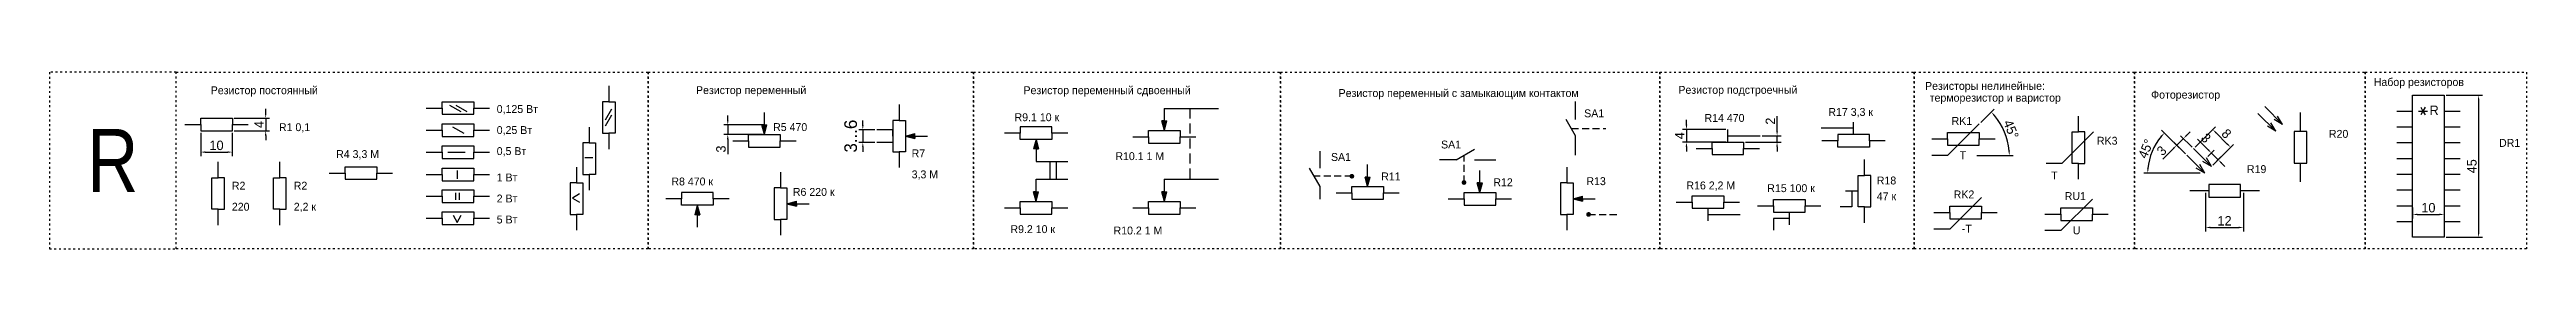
# Model space of a CAD drawing. Header units: millimetres. Extents: x 52 to 1332, y -528 to 1037.
# Drawn here: x 53 to 835, y 895 to 951 of the extents above; entities that cross this region are included whole.
import ezdxf
from ezdxf.enums import TextEntityAlignment as Align

# ---------------------------------------------------------------- set-up
doc = ezdxf.new("R2010")
doc.units = ezdxf.units.MM
doc.linetypes.add('ACAD_ISO03W100', pattern=[30, 12, -18])
doc.linetypes.add('HIDDEN2', pattern=[4.7625, 3.175, -1.5875])
doc.styles.add('RR08', font='rr.shx', dxfattribs={"width": 0.8})
doc.styles.get("Standard").update_dxf_attribs({"font": 'standarteskd.shx', "height": 3})
doc.dimstyles.new('ISO-25', dxfattribs={"dimtxt": 2, "dimasz": 1.5, "dimexe": 1.25, "dimexo": 0.625, "dimtad": 1, "dimtxsty": 'Standard', "dimcen": 2.5, "dimadec": 0, "dimazin": 0, "dimtfac": 1, "dimtmove": 0, "dimatfit": 3, "dimfxl": 1, "dimarcsym": 0})

msp = doc.modelspace()

# ---------------------------------------------------------------- texts
at = {"linetype": 'Continuous'}
for s, p in [('Резисторы нелинейные:', (645.432, 945.294)), ('Резистор подстроечный', (567.492, 944.049)), ('R17 3,3 к', (614.879, 937.039)), ('терморезистор и варистор', (646.898, 941.562)), ('Фоторезистор', (716.855, 942.527)), ('SA1', (537.717, 936.604)), ('R14 470', (575.741, 935.136)), ('RK1', (653.823, 934.181)), ('R20', (773.045, 930.099)), ('R10.1 1 M', (389.586, 923.035)), ('SA1', (457.715, 922.771)), ('SA1', (492.493, 926.723)), ('Т', (656.378, 923.326)), ('RK3', (699.742, 927.917)), ('R11', (473.572, 916.609)), ('R12', (509.019, 914.764)), ('R13', (538.42, 915.106)), ('R16 2,2 M', (570.019, 913.753)), ('R18', (630.18, 915.317)), ('T', (685.304, 916.905)), ('R19', (747.138, 918.923)), ('R15 100 к', (595.579, 912.885)), ('47 к', (630.18, 910.317)), ('RK2', (654.475, 910.898)), ('RU1', (689.563, 910.373)), ('R10.2 1 M', (389.008, 899.462)), ('-Т', (657.031, 900.043)), ('U', (692.118, 899.518))]:
    msp.add_text(s, height=2.5, dxfattribs=at).set_placement(p)
at = {"color": 7, "linetype": 'Continuous'}
for s, p in [('Набор резисторов', (787.205, 946.531)), ('DR1', (826.804, 927.235))]:
    msp.add_text(s, height=2.5, dxfattribs=at).set_placement(p)
for s, p in [('Резистор постоянный', (120.65, 944.889)), ('Резистор переменный', (274.489, 944.933)), ('Резистор переменный сдвоенный', (386.979, 944.898))]:
    msp.add_text(s, height=2.5).set_placement(p, align=Align.MIDDLE)
for s, p in [('0,125 Вт', (194.099, 937.972)), ('R1 0,1', (125.302, 932.207)), ('0,25 Вт', (194.099, 931.306)), ('R5 470', (281.442, 932.242)), ('R9.1 10 к', (357.728, 935.369)), ('R4 3,3 M', (143.364, 923.683)), ('0,5 Вт', (194.099, 924.639)), ('R7', (325.208, 923.92)), ('R2', (110.416, 913.671)), ('R2', (129.972, 913.671)), ('1 Вт', (194.099, 916.281)), ('R8 470 к', (249.293, 915.004)), ('3,3 M', (325.208, 917.254)), ('220', (110.416, 907.004)), ('2,2 к', (129.972, 907.004)), ('2 Вт', (194.099, 909.614)), ('R6 220 к', (287.677, 911.692)), ('5 Вт', (194.099, 902.947)), ('R9.2 10 к', (356.429, 899.898))]:
    msp.add_text(s, height=2.5).set_placement(p)
at = {"linetype": 'Continuous'}
msp.add_text('Резистор переменный с замыкающим контактом', height=2.5, dxfattribs=at).set_placement((498.053, 944), align=Align.MIDDLE)
at = {"color": 7, "linetype": 'Continuous', "lineweight": -3, "insert": (72.802, 922.905), "char_height": 20, "width": 40, "attachment_point": 5, "style": 'RR08'}
msp.add_mtext('{\\fArial|b0|i0|c0|p34;R}', dxfattribs=at)
at = {"insert": (305.966, 930.633), "char_height": 4, "attachment_point": 5, "rotation": 90}
msp.add_mtext('3...6', dxfattribs=at)
at = {"linetype": 'Continuous', "insert": (672.605, 932.78), "char_height": 3, "attachment_point": 5, "rotation": 292.5}
msp.add_mtext('45°', dxfattribs=at)

# ---------------------------------------------------------------- blocks, each defined once
blk = doc.blocks.new('rezistor')
for p, q in [((46.9, 169.84), (51.9, 169.84)), ((51.9, 169.84), (51.9, 171.84)), ((51.9, 171.84), (61.9, 171.84)), ((51.9, 169.84), (51.9, 167.84)), ((51.9, 167.84), (61.9, 167.84)), ((61.9, 171.84), (61.9, 169.84)), ((61.9, 169.84), (66.9, 169.84)), ((61.9, 167.84), (61.9, 169.84))]:
    blk.add_line(p, q)
blk = doc.blocks.new('*D2')
at = {"color": 0, "lineweight": -2, "transparency": 16777216}
for p, q in [((121.1, 937.81), (121.1, 939.31)), ((111.19, 936.31), (122.35, 936.31)), ((111.19, 932.31), (122.35, 932.31)), ((121.1, 936.31), (121.1, 932.31)), ((121.1, 930.81), (121.1, 929.31))]:
    blk.add_line(p, q, dxfattribs=at)
at = {"color": 0, "lineweight": -3, "transparency": 16777216}
for points in [[(120.85, 937.81), (121.35, 937.81), (121.1, 936.31)], [(120.85, 930.81), (121.35, 930.81), (121.1, 932.31)]]:
    blk.add_solid(points, dxfattribs=at)
at = {"layer": 'Defpoints', "color": 0, "lineweight": -3, "transparency": 16777216}
for p in [(110.56, 936.31), (110.56, 932.31), (121.1, 932.31)]:
    blk.add_point(p, dxfattribs=at)
at = {"color": 0, "transparency": 16777216, "insert": (118.97, 934.31), "char_height": 3, "attachment_point": 5, "rotation": 90}
blk.add_mtext('4', dxfattribs=at)
blk = doc.blocks.new('*D3')
at = {"color": 0, "lineweight": -2, "transparency": 16777216}
for p, q in [((100.56, 931.68), (100.56, 924.32)), ((110.56, 931.68), (110.56, 924.32)), ((102.06, 925.57), (109.06, 925.57))]:
    blk.add_line(p, q, dxfattribs=at)
at = {"color": 0, "lineweight": -3, "transparency": 16777216}
for points in [[(102.06, 925.82), (102.06, 925.32), (100.56, 925.57)], [(109.06, 925.82), (109.06, 925.32), (110.56, 925.57)]]:
    blk.add_solid(points, dxfattribs=at)
at = {"layer": 'Defpoints', "color": 0, "lineweight": -3, "transparency": 16777216}
for p in [(100.56, 932.31), (110.56, 932.31), (110.56, 925.57)]:
    blk.add_point(p, dxfattribs=at)
at = {"color": 0, "transparency": 16777216, "insert": (105.56, 927.69), "char_height": 3, "attachment_point": 5}
blk.add_mtext('10', dxfattribs=at)
blk = doc.blocks.new('*D5')
at = {"color": 0, "lineweight": -2, "transparency": 16777216}
for p, q in [((278.06, 934.16), (265.86, 934.16)), ((267.11, 935.66), (267.11, 937.16)), ((267.11, 934.16), (267.11, 931.16)), ((278.06, 931.16), (265.86, 931.16)), ((267.11, 929.66), (267.11, 924.91))]:
    blk.add_line(p, q, dxfattribs=at)
at = {"color": 0, "lineweight": -3, "transparency": 16777216}
for points in [[(266.86, 935.66), (267.36, 935.66), (267.11, 934.16)], [(266.86, 929.66), (267.36, 929.66), (267.11, 931.16)]]:
    blk.add_solid(points, dxfattribs=at)
at = {"layer": 'Defpoints', "color": 0, "lineweight": -3, "transparency": 16777216}
for p in [(278.69, 934.16), (267.11, 931.16), (278.69, 931.16)]:
    blk.add_point(p, dxfattribs=at)
at = {"color": 0, "transparency": 16777216, "insert": (264.98, 926.53), "char_height": 3, "attachment_point": 5, "rotation": 90}
blk.add_mtext('3', dxfattribs=at)
blk = doc.blocks.new('*D6')
at = {"color": 0, "linetype": 'Continuous', "lineweight": -2, "transparency": 16777216}
for p, q in [((582.49, 932.76), (568.79, 932.76)), ((570.04, 934.26), (570.04, 935.76)), ((570.04, 932.76), (570.04, 928.76)), ((582.49, 928.76), (568.79, 928.76)), ((570.04, 927.26), (570.04, 925.76))]:
    blk.add_line(p, q, dxfattribs=at)
at = {"color": 0, "linetype": 'Continuous', "lineweight": -3, "transparency": 16777216}
for points in [[(569.79, 934.26), (570.29, 934.26), (570.04, 932.76)], [(569.79, 927.26), (570.29, 927.26), (570.04, 928.76)]]:
    blk.add_solid(points, dxfattribs=at)
at = {"layer": 'Defpoints', "color": 0, "linetype": 'Continuous', "lineweight": -3, "transparency": 16777216}
for p in [(583.11, 932.76), (570.04, 928.76), (583.11, 928.76)]:
    blk.add_point(p, dxfattribs=at)
at = {"color": 0, "linetype": 'Continuous', "transparency": 16777216, "insert": (567.91, 930.76), "char_height": 3, "attachment_point": 5, "rotation": 90}
blk.add_mtext('4', dxfattribs=at)
blk = doc.blocks.new('*D7')
at = {"color": 0, "linetype": 'Continuous', "lineweight": -2, "transparency": 16777216}
for p, q in [((598.67, 932.26), (598.67, 937.01)), ((588.74, 928.76), (599.92, 928.76)), ((593.99, 930.76), (599.92, 930.76)), ((598.67, 928.76), (598.67, 930.76)), ((598.67, 927.26), (598.67, 925.76))]:
    blk.add_line(p, q, dxfattribs=at)
at = {"color": 0, "linetype": 'Continuous', "lineweight": -3, "transparency": 16777216}
for points in [[(598.42, 932.26), (598.92, 932.26), (598.67, 930.76)], [(598.42, 927.26), (598.92, 927.26), (598.67, 928.76)]]:
    blk.add_solid(points, dxfattribs=at)
at = {"layer": 'Defpoints', "color": 0, "linetype": 'Continuous', "lineweight": -3, "transparency": 16777216}
for p in [(588.11, 928.76), (593.37, 930.76), (598.67, 930.76)]:
    blk.add_point(p, dxfattribs=at)
at = {"color": 0, "linetype": 'Continuous', "transparency": 16777216, "insert": (596.55, 935.38), "char_height": 3, "attachment_point": 5, "rotation": 90}
blk.add_mtext('2', dxfattribs=at)
blk = doc.blocks.new('Strelka')
h = blk.add_hatch(color=256)
h.paths.add_polyline_path([(233.47, 172.7), (234.27, 175.7), (233.47, 175.7)])
h.paths.add_polyline_path([(233.47, 175.7), (232.66, 175.7), (233.47, 172.7)])
for p, q in [((233.47, 175.7), (232.66, 175.7)), ((233.47, 172.7), (232.66, 175.7)), ((233.47, 175.7), (233.47, 179.7)), ((233.47, 175.7), (234.27, 175.7)), ((233.47, 172.7), (233.47, 175.7)), ((233.47, 172.7), (234.27, 175.7))]:
    blk.add_line(p, q)
blk = doc.blocks.new('rezistor peremennyj')
for name, p in [('Strelka', (26.79, 613.29)), ('rezistor', (203.35, 614.14))]:
    blk.add_blockref(name, p)
blk = doc.blocks.new('rezistor podstroechnyj')
at = {"linetype": 'Continuous'}
for p, q in [((587.96, 785.58), (587.96, 787.58)), ((587.96, 785.58), (598.22, 785.58)), ((587.96, 783.58), (587.96, 785.58))]:
    blk.add_line(p, q, dxfattribs=at)
blk.add_blockref('rezistor', (531.06, 611.74))
blk = doc.blocks.new('rezistor 0_125')
for p, q in [((160.78, 795.3), (164.3, 793.27)), ((162.7, 795.3), (166.21, 793.27))]:
    blk.add_line(p, q)
blk.add_blockref('rezistor', (106.51, 624.53))
blk = doc.blocks.new('rezistor 0_25')
blk.add_line((161.73, 788.38), (165.24, 786.35))
blk.add_blockref('rezistor', (106.51, 617.53))
blk = doc.blocks.new('rezistor 0_5')
blk.add_line((160.23, 780.33), (165.74, 780.33))
blk.add_blockref('rezistor', (106.51, 610.49))
blk = doc.blocks.new('rezistor 1')
blk.add_line((163.14, 774.52), (163.14, 771.93))
blk.add_blockref('rezistor', (106.51, 603.48))
blk = doc.blocks.new('rezistor 2')
for p, q in [((162.67, 767.52), (162.67, 765.24)), ((163.85, 767.52), (163.85, 765.24))]:
    blk.add_line(p, q)
blk.add_blockref('rezistor', (106.51, 596.6))
blk = doc.blocks.new('rezistor 5')
for p, q in [((161.89, 760.36), (163.19, 758.12)), ((163.19, 758.12), (164.48, 760.36))]:
    blk.add_line(p, q)
blk.add_blockref('rezistor', (106.51, 589.59))
blk = doc.blocks.new('rezistor peremennyj 2')
for p, q in [((300.81, 787.46), (295.81, 787.46)), ((300.81, 783.46), (295.81, 783.46)), ((300.81, 785.46), (300.81, 787.46))]:
    blk.add_line(p, q)
at = {"rotation": 270}
for name, p in [('rezistor', (132.97, 842.36)), ('Strelka', (132.12, 1018.92))]:
    blk.add_blockref(name, p, dxfattribs=at)
blk = doc.blocks.new('rez peremennyj sdvoennyj')
for p, q in [((346.09, 777.4), (356.09, 777.4)), ((350.47, 777.4), (350.47, 771.77)), ((352.46, 777.4), (352.46, 771.77)), ((346.09, 771.77), (356.09, 771.77))]:
    blk.add_line(p, q)
at = {"rotation": 180}
for name, p in [('rezistor', (402.99, 956.24)), ('Strelka', (579.55, 957.09))]:
    blk.add_blockref(name, p, dxfattribs=at)
for name, p in [('Strelka', (112.62, 592.08)), ('rezistor', (289.19, 592.93))]:
    blk.add_blockref(name, p)
blk = doc.blocks.new('rez peremennyj sdvoennyj 2')
for p, q in [((386.62, 794.24), (403.76, 794.24)), ((386.62, 771.77), (403.76, 771.77))]:
    blk.add_line(p, q)
at = {"linetype": 'HIDDEN2'}
blk.add_line((394.67, 794.24), (394.67, 771.77), dxfattribs=at)
for name, p in [('Strelka', (153.16, 614.55)), ('rezistor', (329.72, 615.4)), ('Strelka', (153.16, 592.08)), ('rezistor', (329.72, 592.93))]:
    blk.add_blockref(name, p)
blk = doc.blocks.new('rez per s zam kontaktom')
at = {"linetype": 'Continuous'}
for p, q in [((435.9, 769.44), (432.51, 775.32)), ((435.9, 775.32), (435.9, 780.67)), ((435.9, 765.44), (435.9, 769.44))]:
    blk.add_line(p, q, dxfattribs=at)
at = {"linetype": 'HIDDEN2', "ltscale": 0.7}
blk.add_line((445.87, 772.75), (433.99, 772.75), dxfattribs=at)
at = {"linetype": 'Continuous', "const_width": 0.75}
blk.add_lwpolyline([(445.5, 772.75, 1), (446.25, 772.75, 1)], format="xyb", close=True, dxfattribs=at)
for name, p in [('Strelka', (217.4, 596.75)), ('rezistor', (393.97, 597.6))]:
    blk.add_blockref(name, p)
blk = doc.blocks.new('rez per s zam kontaktom 2')
at = {"linetype": 'Continuous'}
for p, q in [((496.13, 777.99), (490.91, 777.99)), ((496.13, 777.99), (501.93, 781.34)), ((501.93, 777.99), (508.73, 777.99))]:
    blk.add_line(p, q, dxfattribs=at)
at = {"linetype": 'HIDDEN2', "ltscale": 0.7}
blk.add_line((498.63, 770.76), (498.63, 779.43), dxfattribs=at)
at = {"linetype": 'Continuous', "const_width": 0.75}
blk.add_lwpolyline([(498.25, 770.76, 1), (499, 770.76, 1)], format="xyb", close=True, dxfattribs=at)
for name, p in [('rezistor', (446.73, 595.76)), ('Strelka', (270.16, 594.9))]:
    blk.add_blockref(name, p)
blk = doc.blocks.new('rez per s zam kontaktom 3')
at = {"linetype": 'Continuous'}
for p, q in [((546.62, 785.54), (543.62, 790.73)), ((546.62, 790.73), (546.62, 796.4)), ((546.62, 779.43), (546.62, 785.54))]:
    blk.add_line(p, q, dxfattribs=at)
at = {"linetype": 'HIDDEN2', "ltscale": 0.7}
for p, q in [((545.3, 787.83), (556.13, 787.83)), ((550.7, 760.63), (560.54, 760.63))]:
    blk.add_line(p, q, dxfattribs=at)
at = {"linetype": 'Continuous', "const_width": 0.75}
blk.add_lwpolyline([(550.32, 760.63, 1), (551.07, 760.63, 1)], format="xyb", close=True, dxfattribs=at)
at = {"rotation": 270}
for name, p in [('rezistor', (373.98, 822.53)), ('Strelka', (373.12, 999.09))]:
    blk.add_blockref(name, p, dxfattribs=at)
blk = doc.blocks.new('rezistor podstroechnyj 2')
at = {"linetype": 'Continuous'}
for p, q in [((602.38, 759.33), (602.38, 755.62)), ((607.38, 759.33), (602.38, 759.33)), ((607.38, 761.33), (607.38, 759.33)), ((607.38, 759.33), (607.38, 757.33))]:
    blk.add_line(p, q, dxfattribs=at)
blk.add_blockref('rezistor', (550.48, 593.49))
at = {"xscale": -1, "rotation": 180}
blk.add_blockref('rezistor', (550.48, 933.17), dxfattribs=at)
blk = doc.blocks.new('терморезистор')
at = {"linetype": 'Continuous'}
for q in [(94.98, 732.29), (79.98, 722.29)]:
    blk.add_line((84.98, 722.29), q, dxfattribs=at)
blk.add_blockref('rezistor', (33.08, 557.71))
blk = doc.blocks.new('termorezistor')
at = {"linetype": 'Continuous'}
for q in [(168.64, 727.18), (153.69, 717.18)]:
    blk.add_line((158.64, 717.18), q, dxfattribs=at)
at = {"extrusion": (0, 0, -1), "zscale": -1, "rotation": 90}
blk.add_blockref('rezistor', (5.95, 665.28), dxfattribs=at)
blk = doc.blocks.new('*D98')
at = {"color": 0, "linetype": 'Continuous', "lineweight": -2, "transparency": 16777216}
for p, q in [((734.07, 912.63), (734.07, 900.43)), ((746.07, 912.63), (746.07, 900.43)), ((735.57, 901.68), (744.57, 901.68))]:
    blk.add_line(p, q, dxfattribs=at)
at = {"color": 0, "linetype": 'Continuous', "lineweight": -3, "transparency": 16777216}
for points in [[(735.57, 901.93), (735.57, 901.43), (734.07, 901.68)], [(744.57, 901.93), (744.57, 901.43), (746.07, 901.68)]]:
    blk.add_solid(points, dxfattribs=at)
at = {"layer": 'Defpoints', "color": 0, "linetype": 'Continuous', "lineweight": -3, "transparency": 16777216}
for p in [(734.07, 913.26), (746.07, 913.26), (746.07, 901.68)]:
    blk.add_point(p, dxfattribs=at)
at = {"color": 0, "linetype": 'Continuous', "transparency": 16777216, "insert": (740.07, 903.8), "char_height": 3, "attachment_point": 5}
blk.add_mtext('12', dxfattribs=at)
blk = doc.blocks.new('*D99')
at = {"color": 0, "linetype": 'Continuous', "lineweight": -2, "transparency": 16777216}
for p, q in [((728.13, 930.95), (729.2, 932.01)), ((723.89, 926.71), (720.53, 923.35)), ((727.72, 925), (724.07, 928.65)), ((727.07, 929.89), (724.95, 927.77)), ((729.84, 927.12), (726.19, 930.77))]:
    blk.add_line(p, q, dxfattribs=at)
at = {"color": 0, "linetype": 'Continuous', "lineweight": -3, "transparency": 16777216}
for points in [[(723.72, 926.88), (724.07, 926.53), (724.95, 927.77)], [(727.96, 931.12), (728.31, 930.77), (727.07, 929.89)]]:
    blk.add_solid(points, dxfattribs=at)
at = {"layer": 'Defpoints', "color": 0, "linetype": 'Continuous', "lineweight": -3, "transparency": 16777216}
for p in [(724.95, 927.77), (728.16, 924.55), (730.29, 926.68)]:
    blk.add_point(p, dxfattribs=at)
at = {"color": 0, "linetype": 'Continuous', "transparency": 16777216, "insert": (720.18, 926), "char_height": 3, "attachment_point": 5, "rotation": 45}
blk.add_mtext('3', dxfattribs=at)
blk = doc.blocks.new('*D100')
at = {"color": 0, "linetype": 'Continuous', "lineweight": -2, "transparency": 16777216}
for p, q in [((734.88, 926.32), (731.52, 929.68)), ((734.83, 924.15), (736.82, 926.14)), ((738.06, 923.14), (735.94, 925.26)), ((736.38, 921.46), (738.94, 924.02)), ((739.12, 922.08), (740.18, 921.02))]:
    blk.add_line(p, q, dxfattribs=at)
at = {"color": 0, "linetype": 'Continuous', "lineweight": -3, "transparency": 16777216}
for points in [[(735.06, 926.5), (734.7, 926.14), (735.94, 925.26)], [(739.3, 922.25), (738.94, 921.9), (738.06, 923.14)]]:
    blk.add_solid(points, dxfattribs=at)
at = {"layer": 'Defpoints', "color": 0, "linetype": 'Continuous', "lineweight": -3, "transparency": 16777216}
for p in [(734.39, 923.71), (735.94, 925.26), (735.94, 921.02)]:
    blk.add_point(p, dxfattribs=at)
at = {"color": 0, "linetype": 'Continuous', "transparency": 16777216, "insert": (734.17, 930.03), "char_height": 3, "attachment_point": 5, "rotation": 315}
blk.add_mtext('3', dxfattribs=at)
blk = doc.blocks.new('*D101')
at = {"color": 0, "linetype": 'Continuous', "lineweight": -2, "transparency": 16777216}
for p, q in [((730.73, 927.12), (737.22, 933.61)), ((740.93, 928.13), (737.4, 931.67)), ((736.38, 921.46), (742.88, 927.96))]:
    blk.add_line(p, q, dxfattribs=at)
at = {"color": 0, "linetype": 'Continuous', "lineweight": -3, "transparency": 16777216}
for points in [[(737.57, 931.84), (737.22, 931.49), (736.34, 932.73)], [(741.11, 928.31), (740.76, 927.96), (741.99, 927.07)]]:
    blk.add_solid(points, dxfattribs=at)
at = {"layer": 'Defpoints', "color": 0, "linetype": 'Continuous', "lineweight": -3, "transparency": 16777216}
for p in [(736.34, 932.73), (730.29, 926.68), (735.94, 921.02)]:
    blk.add_point(p, dxfattribs=at)
at = {"color": 0, "linetype": 'Continuous', "transparency": 16777216, "insert": (740.67, 931.4), "char_height": 3, "attachment_point": 5, "rotation": 315}
blk.add_mtext('8', dxfattribs=at)
blk = doc.blocks.new('*D102')
at = {"color": 0, "linetype": 'Continuous', "lineweight": -2, "transparency": 16777216}
for p, q in [((727.72, 925), (720.19, 932.53)), ((732.35, 918.9), (714.54, 918.9))]:
    blk.add_line(p, q, dxfattribs=at)
blk.add_arc((733.82, 918.9), 18.03, 139.76846, 175.23154, dxfattribs=at)
at = {"color": 0, "linetype": 'Continuous', "lineweight": -3, "transparency": 16777216}
for points in [[(719.87, 930.71), (720.24, 930.37), (721.07, 931.65)], [(716.1, 920.39), (715.6, 920.41), (715.79, 918.9)]]:
    blk.add_solid(points, dxfattribs=at)
at = {"layer": 'Defpoints', "color": 0, "linetype": 'Continuous', "lineweight": -3, "transparency": 16777216}
for p in [(718.21, 927.91), (728.16, 924.55), (732.97, 918.9), (733.82, 918.9), (733.82, 918.9)]:
    blk.add_point(p, dxfattribs=at)
at = {"color": 0, "linetype": 'Continuous', "transparency": 16777216, "insert": (715.2, 926.61), "char_height": 3, "attachment_point": 5, "rotation": 67.5}
blk.add_mtext('45°', dxfattribs=at)
blk = doc.blocks.new('DR1')
at = {"color": 7, "linetype": 'Continuous'}
for p, q in [((91.89, 290.69), (92.59, 289.48)), ((93.29, 290.69), (92.59, 289.48)), ((84.31, 289.48), (89.31, 289.48)), ((84.31, 284.48), (89.31, 284.48)), ((91.19, 289.48), (92.59, 289.48)), ((92.59, 289.48), (91.89, 288.27)), ((92.59, 289.48), (93.99, 289.48)), ((92.59, 289.48), (93.29, 288.27)), ((99.31, 289.48), (104.31, 289.48)), ((99.31, 284.48), (104.31, 284.48)), ((84.31, 279.48), (89.31, 279.48)), ((84.31, 274.48), (89.31, 274.48)), ((99.31, 279.48), (104.31, 279.48)), ((99.31, 274.48), (104.31, 274.48)), ((84.31, 269.48), (89.31, 269.48)), ((99.31, 269.48), (104.31, 269.48)), ((84.31, 264.48), (89.31, 264.48)), ((84.31, 259.48), (89.31, 259.48)), ((99.31, 264.48), (104.31, 264.48)), ((99.31, 259.48), (104.31, 259.48)), ((84.31, 254.48), (89.31, 254.48)), ((99.31, 254.48), (104.31, 254.48))]:
    blk.add_line(p, q, dxfattribs=at)
blk.add_lwpolyline([(99.31, 288.48), (99.31, 249.48), (89.31, 249.48), (89.31, 294.48), (99.31, 294.48), (99.31, 288.48)], dxfattribs=at)
blk.add_text('R', height=3, dxfattribs=at).set_placement((94.68, 288.22))
blk = doc.blocks.new('*D312')
at = {"color": 0, "linetype": 'Continuous', "lineweight": -2, "transparency": 16777216}
for p, q in [((810.1, 943.58), (821.59, 943.58)), ((820.34, 942.08), (820.34, 900.08)), ((810.1, 898.58), (821.59, 898.58))]:
    blk.add_line(p, q, dxfattribs=at)
at = {"color": 0, "linetype": 'Continuous', "lineweight": -3, "transparency": 16777216}
for points in [[(820.09, 942.08), (820.59, 942.08), (820.34, 943.58)], [(820.09, 900.08), (820.59, 900.08), (820.34, 898.58)]]:
    blk.add_solid(points, dxfattribs=at)
at = {"layer": 'Defpoints', "color": 0, "linetype": 'Continuous', "lineweight": -3, "transparency": 16777216}
for p in [(809.48, 943.58), (809.48, 898.58), (820.34, 898.58)]:
    blk.add_point(p, dxfattribs=at)
at = {"color": 0, "linetype": 'Continuous', "transparency": 16777216, "insert": (818.22, 921.08), "char_height": 3, "attachment_point": 5, "rotation": 90}
blk.add_mtext('45', dxfattribs=at)
blk = doc.blocks.new('*D313')
at = {"color": 0, "linetype": 'Continuous', "lineweight": -2, "transparency": 16777216}
for p, q in [((799.48, 907.96), (799.48, 904.56)), ((809.48, 907.96), (809.48, 904.56)), ((800.98, 905.81), (807.98, 905.81))]:
    blk.add_line(p, q, dxfattribs=at)
at = {"color": 0, "linetype": 'Continuous', "lineweight": -3, "transparency": 16777216}
for points in [[(800.98, 906.06), (800.98, 905.56), (799.48, 905.81)], [(807.98, 906.06), (807.98, 905.56), (809.48, 905.81)]]:
    blk.add_solid(points, dxfattribs=at)
at = {"layer": 'Defpoints', "color": 0, "linetype": 'Continuous', "lineweight": -3, "transparency": 16777216}
for p in [(799.48, 908.58), (809.48, 908.58), (809.48, 905.81)]:
    blk.add_point(p, dxfattribs=at)
at = {"color": 0, "linetype": 'Continuous', "transparency": 16777216, "insert": (804.48, 907.93), "char_height": 3, "attachment_point": 5}
blk.add_mtext('10', dxfattribs=at)

# ---------------------------------------------------------------- dimensions: what is measured, and where the dimension line sits
dim = msp.add_linear_dim(base=(121.098, 932.307), p1=(110.564, 936.307), p2=(110.564, 932.307), angle=90, dimstyle='ISO-25', override={"dimasz": 1.5})
dim.commit()
dim.dimension.update_dxf_attribs({"geometry": '*D2', "text_midpoint": (118.973, 934.307)})
at = {"color": 7, "linetype": 'Continuous'}
dim = msp.add_linear_dim(base=(820.34, 898.58), p1=(809.48, 943.58), p2=(809.48, 898.58), angle=90, dimstyle='ISO-25', dxfattribs=at)
dim.commit()
dim.dimension.update_dxf_attribs({"geometry": '*D312', "text_midpoint": (818.215, 921.08)})
dim = msp.add_linear_dim(base=(110.564, 925.568), p1=(100.564, 932.307), p2=(110.564, 932.307), dimstyle='ISO-25', override={"dimasz": 1.5})
dim.commit()
dim.dimension.update_dxf_attribs({"geometry": '*D3', "text_midpoint": (105.564, 927.693)})
dim = msp.add_linear_dim(base=(267.11, 931.157), p1=(278.685, 934.157), p2=(278.685, 931.157), angle=90, dimstyle='ISO-25')
dim.commit()
dim.dimension.update_dxf_attribs({"geometry": '*D5', "text_midpoint": (264.985, 926.532)})
at = {"linetype": 'Continuous'}
for base, p1, p2, angle, picture, middle in [((570.036, 928.756), (583.111, 932.756), (583.111, 928.756), 90, '*D6', (567.911, 930.756)), ((598.674, 930.756), (588.111, 928.756), (593.37, 930.756), 90, '*D7', (596.549, 935.381)), ((724.953, 927.766), (730.285, 926.676), (728.164, 924.555), 45, '*D99', (720.18, 925.998)), ((736.337, 932.728), (735.942, 921.019), (730.285, 926.676), 315, '*D101', (740.668, 931.402)), ((735.939, 925.259), (735.942, 921.019), (734.389, 923.709), 315, '*D100', (734.172, 930.032))]:
    dim = msp.add_linear_dim(base=base, p1=p1, p2=p2, angle=angle, dimstyle='ISO-25', dxfattribs=at)
    dim.commit()
    dim.dimension.update_dxf_attribs({"geometry": picture, "text_midpoint": middle})
dim = msp.add_angular_dim_2l(base=(718.208, 927.912), line1=((733.821, 918.898), (732.971, 918.898)), line2=((733.821, 918.898), (728.164, 924.555)), dimstyle='ISO-25', dxfattribs=at)
dim.commit()
dim.dimension.update_dxf_attribs({"geometry": '*D102', "text_midpoint": (715.201, 926.61)})
dim = msp.add_linear_dim(base=(746.073, 901.679), p1=(734.073, 913.258), p2=(746.073, 913.258), dimstyle='ISO-25', dxfattribs=at)
dim.commit()
dim.dimension.update_dxf_attribs({"geometry": '*D98', "text_midpoint": (740.073, 903.804)})
at = {"color": 7, "linetype": 'Continuous'}
dim = msp.add_linear_dim(base=(809.48, 905.805), p1=(799.48, 908.58), p2=(809.48, 908.58), dimstyle='ISO-25', dxfattribs=at)
dim.commit()
dim.dimension.update_dxf_attribs({"geometry": '*D313', "text_midpoint": (804.48, 907.93)})

# ---------------------------------------------------------------- linework, layer by layer
at = {"linetype": 'Continuous'}
for p, q in [((758.398, 934.32), (752.741, 939.977)), ((663.002, 934.919), (667.225, 939.141)), ((756.277, 932.198), (750.62, 937.855)), ((756.277, 932.198), (753.587, 933.751)), ((756.277, 932.198), (754.724, 934.888)), ((758.398, 934.32), (755.708, 935.873)), ((758.398, 934.32), (756.845, 937.009)), ((766.016, 932.097), (762.016, 932.097)), ((762.016, 932.097), (762.016, 922.097)), ((764.016, 932.097), (764.016, 938.097)), ((766.016, 927.097), (766.016, 932.097)), ((661.745, 924.477), (673.299, 924.477)), ((733.821, 918.898), (728.164, 924.555)), ((735.942, 921.019), (730.285, 926.676)), ((735.942, 921.019), (734.389, 923.709)), ((766.016, 922.097), (766.016, 927.097)), ((733.821, 918.898), (731.131, 920.451)), ((733.821, 918.898), (732.268, 921.588)), ((735.942, 921.019), (733.253, 922.572)), ((762.016, 922.097), (766.016, 922.097)), ((764.016, 916.097), (764.016, 922.097)), ((735.073, 913.258), (729.073, 913.258)), ((735.073, 915.258), (735.073, 911.258)), ((740.073, 915.258), (735.073, 915.258)), ((735.073, 911.258), (745.073, 911.258)), ((745.073, 915.258), (740.073, 915.258)), ((745.073, 911.258), (745.073, 915.258)), ((751.073, 913.258), (745.073, 913.258))]:
    msp.add_line(p, q, dxfattribs=at)
for p, q in [((313.62, 932.633), (308.536, 932.633)), ((309.786, 934.133), (309.786, 935.633)), ((309.786, 932.633), (309.786, 928.633)), ((273.685, 931.157), (278.685, 931.157)), ((313.62, 928.633), (308.536, 928.633)), ((309.786, 927.133), (309.786, 925.633))]:
    msp.add_line(p, q)
at = {"linetype": 'ACAD_ISO03W100', "ltscale": 0.05}
for points in [[(92.802, 950.901), (52.802, 950.901), (52.802, 894.91), (92.802, 894.91)], [(92.802, 950.901), (241.964, 950.901), (241.964, 894.91), (92.802, 894.91)], [(241.964, 950.901), (344.798, 950.901), (344.798, 894.91), (241.964, 894.91)], [(344.798, 950.901), (441.778, 950.901), (441.778, 894.91), (344.798, 894.91)], [(441.778, 950.901), (561.626, 950.901), (561.626, 894.91), (441.778, 894.91)], [(561.626, 950.901), (641.95, 950.901), (641.95, 894.91), (561.626, 894.91)], [(641.95, 950.901), (711.635, 950.901), (711.635, 894.91), (641.95, 894.91)], [(711.635, 950.901), (784.533, 950.901), (784.533, 894.91), (711.635, 894.91)]]:
    msp.add_lwpolyline(points, close=True, dxfattribs=at)
at = {"color": 7, "linetype": 'ACAD_ISO03W100', "ltscale": 0.05}
msp.add_lwpolyline([(784.533, 950.901), (835.462, 950.901), (835.462, 894.91), (784.533, 894.91)], close=True, dxfattribs=at)
at = {"linetype": 'Continuous'}
msp.add_arc((652.56, 924.477), 19.488, 4.411116, 40.588884, dxfattribs=at)
for points in [[(309.536, 934.133), (310.036, 934.133), (309.786, 932.633)], [(309.536, 927.133), (310.036, 927.133), (309.786, 928.633)]]:
    msp.add_solid(points)
for points in [[(667.176, 936.986), (667.543, 937.326), (666.341, 938.257)], [(672.241, 925.985), (671.741, 925.966), (672.049, 924.477)]]:
    msp.add_solid(points, dxfattribs=at)

# ---------------------------------------------------------------- block references
for name, p in [('rezistor 0_125', (18.434, 145.176)), ('rezistor peremennyj 2', (18.434, 145.176)), ('rez peremennyj sdvoennyj 2', (18.434, 145.176)), ('rez per s zam kontaktom 3', (-11.597, 145.176)), ('rezistor 0_25', (18.434, 145.176)), ('rezistor peremennyj', (18.434, 145.176)), ('rez peremennyj sdvoennyj', (18.434, 145.176)), ('rezistor podstroechnyj', (-4.851, 145.176)), ('терморезистор', (567.582, 202.185)), ('termorezistor', (530.003, 204.792)), ('rezistor 0_5', (18.434, 145.176)), ('rez per s zam kontaktom', (18.434, 145.176)), ('rez per s zam kontaktom 2', (1.122, 145.176)), ('rezistor 1', (18.434, 145.176)), ('rezistor 2', (18.434, 145.176)), ('rezistor podstroechnyj 2', (-4.851, 145.176)), ('терморезистор', (568.235, 178.902)), ('терморезистор', (603.322, 178.377)), ('rezistor 5', (18.434, 145.176))]:
    msp.add_blockref(name, p, dxfattribs=at)
for name, p, rotation in [('rezistor 0_125', (-564.88, 1099.952), 270), ('rezistor 1', (-550.006, 1086.916), 270), ('rezistor 5', (-540.096, 1074.192), 270), ('rezistor peremennyj', (-500.209, 1169.452), 270), ('rezistor peremennyj', (517.75, 1694.712), 180)]:
    msp.add_blockref(name, p, dxfattribs=dict(at, rotation=rotation))
at = {"color": 7, "linetype": 'Continuous'}
msp.add_blockref('DR1', (710.165, 649.101), dxfattribs=at)
for p in [(48.664, 764.465), (94.294, 749.1)]:
    msp.add_blockref('rezistor', p)
at = {"linetype": 'Continuous', "xscale": -1}
msp.add_blockref('rezistor podstroechnyj', (1210.806, 147.524), dxfattribs=at)
at = {"rotation": 90}
for p in [(275.879, 855.549), (295.434, 855.549)]:
    msp.add_blockref('rezistor', p, dxfattribs=at)
at = {"linetype": 'Continuous', "xscale": -1}
for name, p, rotation in [('rezistor podstroechnyj 2', (-137.002, 305.814), 270), ('rezistor podstroechnyj', (-11.166, 1691.324), 180)]:
    msp.add_blockref(name, p, dxfattribs=dict(at, rotation=rotation))

msp.set_redraw_order([(e.dxf.handle, doc.entitydb.next_handle()) for e in msp.query("TEXT MTEXT ATTDEF DIMENSION ARC_DIMENSION")])  # texts and dimensions are drawn at this point

doc.saveas('drawing.dxf')
